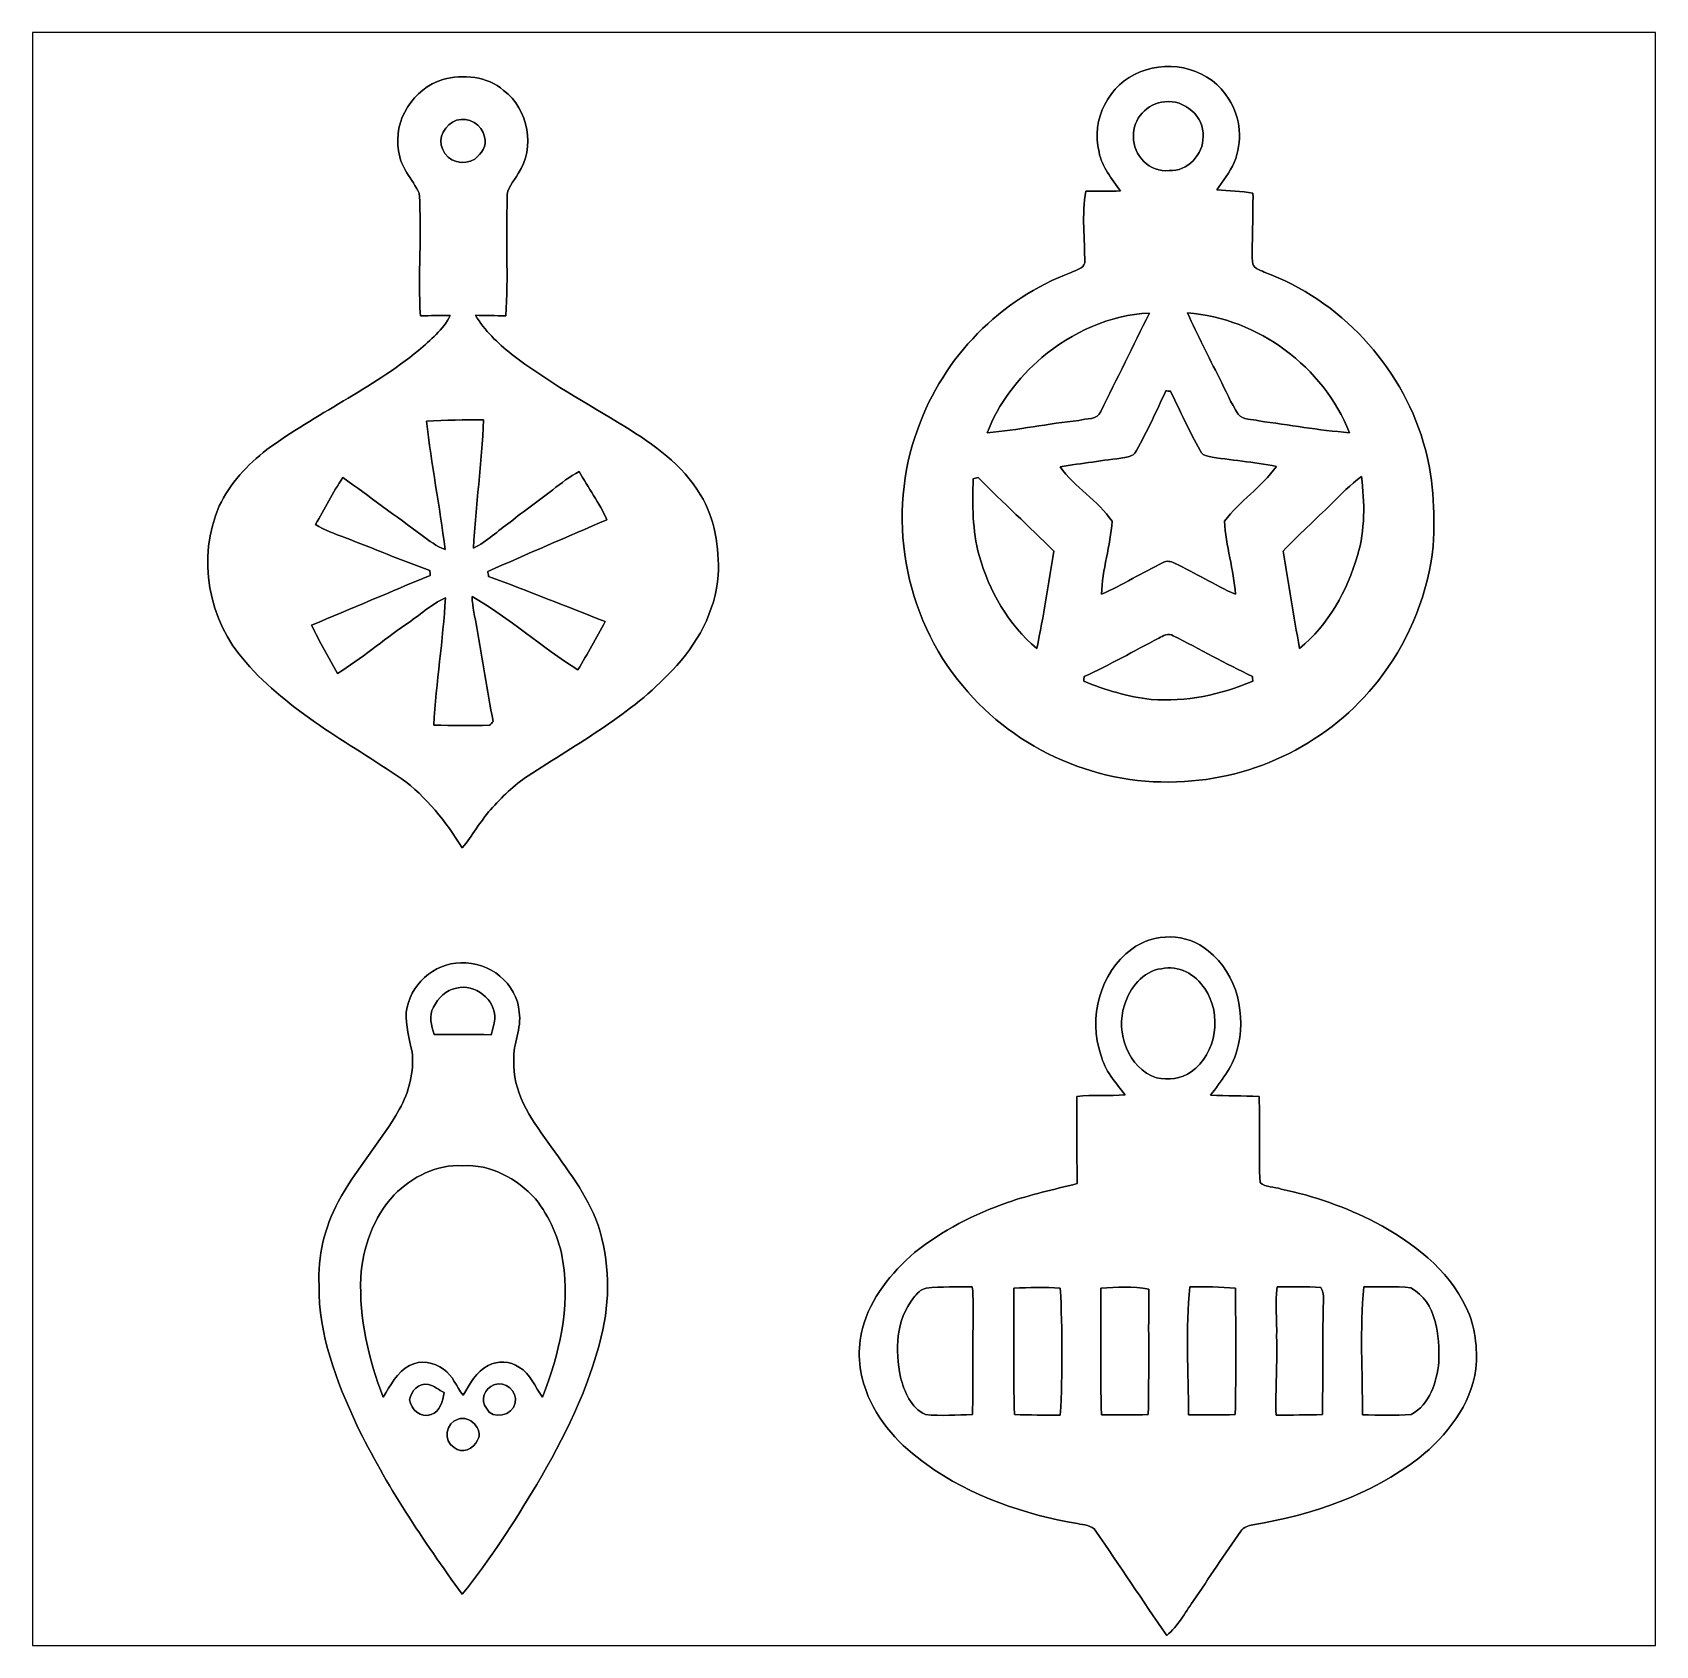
# Model space of a CAD drawing. Header units: centimetres. Extents: x -16.8 to 16.8, y -16.7 to 16.7.
import ezdxf

# ---------------------------------------------------------------- set-up
doc = ezdxf.new("R2010")
doc.units = ezdxf.units.CM
doc.header["$MEASUREMENT"] = 0
doc.layers.add('Layer 1', color=7, linetype='Continuous')

msp = doc.modelspace()

# ---------------------------------------------------------------- linework, layer by layer
at = {"layer": 'Layer 1', "color": 7}
for points, knots in [([(-16.77458, 16.66875), (-16.77458, 16.66875), (16.77458, 16.66875), (16.77458, 16.66875), (16.77458, 16.66875), (16.77458, 16.66875), (16.77458, -16.66875), (16.77458, -16.66875), (16.77458, -16.66875), (16.77458, -16.66875), (-16.77458, -16.66875), (-16.77458, -16.66875), (-16.77458, -16.66875), (-16.77458, -16.66875), (-16.77458, 16.66875), (-16.77458, 16.66875), (-16.77458, 16.66875), (-16.77458, 16.66875), (-16.77458, 16.66875), (-16.77458, 16.66875)], [0, 0, 0, 0, 0.16666667, 0.16666667, 0.16666667, 0.16666667, 0.33333333, 0.33333333, 0.33333333, 0.33333333, 0.5, 0.5, 0.5, 0.5, 0.66666667, 0.66666667, 0.66666667, 0.66666667, 1, 1, 1, 1]), ([(6.12352, 15.85419), (5.48499, 15.61112), (5.09658, 14.85971), (5.27191, 14.19754), (5.27191, 14.19754), (5.32906, 13.8878), (5.53791, 13.64297), (5.71324, 13.39321), (5.71324, 13.39321), (5.47476, 13.38862), (5.23522, 13.39144), (4.9971, 13.39109), (4.9971, 13.39109), (4.91172, 12.90179), (4.9784, 12.4012), (4.97664, 11.90837), (4.97664, 11.90837), (4.94418, 11.78772), (4.79707, 11.75667), (4.69688, 11.70869), (4.69688, 11.70869), (3.23568, 11.17036), (2.05211, 9.95257), (1.52964, 8.48854), (1.52964, 8.48854), (0.86642, 6.7183), (1.23225, 4.60375), (2.45674, 3.1623), (2.45674, 3.1623), (3.55141, 1.82351), (5.31178, 1.06398), (7.03721, 1.19098), (7.03721, 1.19098), (8.64023, 1.26965), (10.18999, 2.10079), (11.13614, 3.39796), (11.13614, 3.39796), (11.71469, 4.16842), (12.07206, 5.09905), (12.18071, 6.05472), (12.18071, 6.05472), (12.21705, 6.77474), (12.18918, 7.50852), (11.97434, 8.20208), (11.97434, 8.20208), (11.50373, 9.79734), (10.24855, 11.14143), (8.68715, 11.71716), (8.68715, 11.71716), (8.58908, 11.76196), (8.44303, 11.80077), (8.44091, 11.93236), (8.44091, 11.93236), (8.43245, 12.40331), (8.45714, 12.87462), (8.45397, 13.34594), (8.45397, 13.34594), (8.20773, 13.38827), (7.9569, 13.39497), (7.7089, 13.41649), (7.7089, 13.41649), (7.83414, 13.60135), (7.97419, 13.77844), (8.06626, 13.98376), (8.06626, 13.98376), (8.23666, 14.40356), (8.20491, 14.91086), (7.95232, 15.2908), (7.95232, 15.2908), (7.59707, 15.9064), (6.76346, 16.12124), (6.12352, 15.85419), (6.12352, 15.85419), (6.12352, 15.85419), (6.12352, 15.85419), (6.12352, 15.85419)], [0, 0, 0, 0, 0.05, 0.05, 0.05, 0.05, 0.1, 0.1, 0.1, 0.1, 0.15, 0.15, 0.15, 0.15, 0.2, 0.2, 0.2, 0.2, 0.25, 0.25, 0.25, 0.25, 0.3, 0.3, 0.3, 0.3, 0.35, 0.35, 0.35, 0.35, 0.4, 0.4, 0.4, 0.4, 0.45, 0.45, 0.45, 0.45, 0.5, 0.5, 0.5, 0.5, 0.55, 0.55, 0.55, 0.55, 0.6, 0.6, 0.6, 0.6, 0.65, 0.65, 0.65, 0.65, 0.7, 0.7, 0.7, 0.7, 0.75, 0.75, 0.75, 0.75, 0.8, 0.8, 0.8, 0.8, 0.85, 0.85, 0.85, 0.85, 0.9, 0.9, 0.9, 0.9, 1, 1, 1, 1]), ([(-8.29275, 15.6972), (-8.89953, 15.51411), (-9.32603, 14.84947), (-9.20538, 14.22012), (-9.20538, 14.22012), (-9.17575, 13.88392), (-8.91716, 13.63733), (-8.77993, 13.34629), (-8.77993, 13.34629), (-8.72102, 12.50421), (-8.80992, 11.65507), (-8.75594, 10.81193), (-8.75594, 10.81193), (-8.54992, 10.81511), (-8.34355, 10.82781), (-8.13753, 10.82005), (-8.13753, 10.82005), (-8.28358, 10.52371), (-8.54816, 10.31134), (-8.79228, 10.09756), (-8.79228, 10.09756), (-9.76171, 9.30204), (-10.92235, 8.79052), (-11.92777, 8.04651), (-11.92777, 8.04651), (-12.33311, 7.73571), (-12.69436, 7.34907), (-12.91237, 6.88269), (-12.91237, 6.88269), (-13.38368, 5.82013), (-13.13956, 4.5085), (-12.36486, 3.65125), (-12.36486, 3.65125), (-11.4748, 2.6349), (-10.25737, 1.9999), (-9.15388, 1.25201), (-9.15388, 1.25201), (-8.62965, 0.87489), (-8.23207, 0.35595), (-7.88917, -0.1845), (-7.88917, -0.1845), (-7.67786, 0.06562), (-7.5244, 0.35913), (-7.30709, 0.60501), (-7.30709, 0.60501), (-7.07249, 0.86431), (-6.82166, 1.11231), (-6.52992, 1.30739), (-6.52992, 1.30739), (-5.50228, 1.97944), (-4.39773, 2.57351), (-3.55247, 3.48227), (-3.55247, 3.48227), (-3.03565, 4.01285), (-2.65889, 4.70429), (-2.59821, 5.45147), (-2.59821, 5.45147), (-2.58128, 6.02403), (-2.6603, 6.62481), (-2.96968, 7.11906), (-2.96968, 7.11906), (-3.33516, 7.73465), (-3.93383, 8.15446), (-4.53002, 8.52382), (-4.53002, 8.52382), (-5.32412, 9.00289), (-6.13692, 9.45691), (-6.87388, 10.02312), (-6.87388, 10.02312), (-7.16068, 10.2489), (-7.4295, 10.50749), (-7.61753, 10.82322), (-7.61753, 10.82322), (-7.40798, 10.82216), (-7.19914, 10.8144), (-6.98959, 10.81264), (-6.98959, 10.81264), (-6.93561, 11.62297), (-6.99453, 12.43577), (-6.95925, 13.24681), (-6.95925, 13.24681), (-6.98253, 13.44895), (-6.82308, 13.59112), (-6.73418, 13.75057), (-6.73418, 13.75057), (-6.37046, 14.2875), (-6.52216, 15.08301), (-7.0358, 15.47142), (-7.0358, 15.47142), (-7.37623, 15.76776), (-7.87118, 15.80832), (-8.29275, 15.6972), (-8.29275, 15.6972), (-8.29275, 15.6972), (-8.29275, 15.6972), (-8.29275, 15.6972)], [0, 0, 0, 0, 0.04, 0.04, 0.04, 0.04, 0.08, 0.08, 0.08, 0.08, 0.12, 0.12, 0.12, 0.12, 0.16, 0.16, 0.16, 0.16, 0.2, 0.2, 0.2, 0.2, 0.24, 0.24, 0.24, 0.24, 0.28, 0.28, 0.28, 0.28, 0.32, 0.32, 0.32, 0.32, 0.36, 0.36, 0.36, 0.36, 0.4, 0.4, 0.4, 0.4, 0.44, 0.44, 0.44, 0.44, 0.48, 0.48, 0.48, 0.48, 0.52, 0.52, 0.52, 0.52, 0.56, 0.56, 0.56, 0.56, 0.6, 0.6, 0.6, 0.6, 0.64, 0.64, 0.64, 0.64, 0.68, 0.68, 0.68, 0.68, 0.72, 0.72, 0.72, 0.72, 0.76, 0.76, 0.76, 0.76, 0.8, 0.8, 0.8, 0.8, 0.84, 0.84, 0.84, 0.84, 0.88, 0.88, 0.88, 0.88, 0.92, 0.92, 0.92, 0.92, 1, 1, 1, 1]), ([(6.6294, 15.23788), (7.03262, 15.28762), (7.45031, 14.93238), (7.42209, 14.51645), (7.42209, 14.51645), (7.43197, 14.14956), (7.09577, 13.78726), (6.71936, 13.81407), (6.71936, 13.81407), (6.32989, 13.76997), (5.96759, 14.13122), (5.98417, 14.51681), (5.98417, 14.51681), (5.95806, 14.87805), (6.27556, 15.21178), (6.6294, 15.23788)], [0, 0, 0, 0, 0.2, 0.2, 0.2, 0.2, 0.4, 0.4, 0.4, 0.4, 0.6, 0.6, 0.6, 0.6, 1, 1, 1, 1]), ([(-8.01017, 14.85371), (-7.76111, 14.93802), (-7.48348, 14.76057), (-7.42844, 14.5101), (-7.42844, 14.5101), (-7.36565, 14.32313), (-7.50111, 14.16191), (-7.63376, 14.0529), (-7.63376, 14.0529), (-7.85213, 13.90297), (-8.20314, 14.0014), (-8.29522, 14.25293), (-8.29522, 14.25293), (-8.41022, 14.48294), (-8.24159, 14.77786), (-8.01017, 14.85371)], [0, 0, 0, 0, 0.2, 0.2, 0.2, 0.2, 0.4, 0.4, 0.4, 0.4, 0.6, 0.6, 0.6, 0.6, 1, 1, 1, 1]), ([(4.08799, 9.95221), (4.71346, 10.46515), (5.49416, 10.83804), (6.3119, 10.86873), (6.3119, 10.86873), (5.97888, 10.19069), (5.64374, 9.51301), (5.30542, 8.83708), (5.30542, 8.83708), (5.24722, 8.64835), (5.00239, 8.70126), (4.85669, 8.65187), (4.85669, 8.65187), (4.22275, 8.58238), (3.59622, 8.45502), (2.96157, 8.39329), (2.96157, 8.39329), (3.18206, 9.00465), (3.60574, 9.52571), (4.08799, 9.95221)], [0, 0, 0, 0, 0.16666667, 0.16666667, 0.16666667, 0.16666667, 0.33333333, 0.33333333, 0.33333333, 0.33333333, 0.5, 0.5, 0.5, 0.5, 0.66666667, 0.66666667, 0.66666667, 0.66666667, 1, 1, 1, 1]), ([(7.10247, 10.87332), (8.56121, 10.76219), (9.91306, 9.75924), (10.44575, 8.39717), (10.44575, 8.39717), (9.81816, 8.44691), (9.19727, 8.56015), (8.57321, 8.63988), (8.57321, 8.63988), (8.44021, 8.68927), (8.24018, 8.6487), (8.14599, 8.77782), (8.14599, 8.77782), (7.99712, 9.01488), (7.88811, 9.27347), (7.76005, 9.52182), (7.76005, 9.52182), (7.53674, 9.97021), (7.30391, 10.41471), (7.10247, 10.87332)], [0, 0, 0, 0, 0.16666667, 0.16666667, 0.16666667, 0.16666667, 0.33333333, 0.33333333, 0.33333333, 0.33333333, 0.5, 0.5, 0.5, 0.5, 0.66666667, 0.66666667, 0.66666667, 0.66666667, 1, 1, 1, 1]), ([(6.65092, 9.26077), (6.67526, 9.25936), (6.72359, 9.25654), (6.74758, 9.25512), (6.74758, 9.25512), (6.94972, 8.84555), (7.13493, 8.4261), (7.36212, 8.02922), (7.36212, 8.02922), (7.38787, 7.96255), (7.45031, 7.92092), (7.51875, 7.91069), (7.51875, 7.91069), (7.98865, 7.82179), (8.46878, 7.79674), (8.93727, 7.69867), (8.93727, 7.69867), (8.63671, 7.26934), (8.17174, 6.98853), (7.86589, 6.56731), (7.86589, 6.56731), (7.88741, 6.06002), (8.05744, 5.56648), (8.09096, 5.05813), (8.09096, 5.05813), (7.65669, 5.24475), (7.25629, 5.50122), (6.82907, 5.7023), (6.82907, 5.7023), (6.7564, 5.73864), (6.67103, 5.75769), (6.59659, 5.715), (6.59659, 5.715), (6.16691, 5.50545), (5.75839, 5.25427), (5.32236, 5.05742), (5.32236, 5.05742), (5.33435, 5.56824), (5.51251, 6.06213), (5.54108, 6.56731), (5.54108, 6.56731), (5.25039, 7.00123), (4.76426, 7.26264), (4.46899, 7.69373), (4.46899, 7.69373), (4.91349, 7.76182), (5.35905, 7.82249), (5.80496, 7.88317), (5.80496, 7.88317), (5.90021, 7.89552), (6.00463, 7.93009), (6.04344, 8.02922), (6.04344, 8.02922), (6.26992, 8.42716), (6.46007, 8.84484), (6.65092, 9.26077)], [0, 0, 0, 0, 0.06666667, 0.06666667, 0.06666667, 0.06666667, 0.13333333, 0.13333333, 0.13333333, 0.13333333, 0.2, 0.2, 0.2, 0.2, 0.26666667, 0.26666667, 0.26666667, 0.26666667, 0.33333333, 0.33333333, 0.33333333, 0.33333333, 0.4, 0.4, 0.4, 0.4, 0.46666667, 0.46666667, 0.46666667, 0.46666667, 0.53333333, 0.53333333, 0.53333333, 0.53333333, 0.6, 0.6, 0.6, 0.6, 0.66666667, 0.66666667, 0.66666667, 0.66666667, 0.73333333, 0.73333333, 0.73333333, 0.73333333, 0.8, 0.8, 0.8, 0.8, 0.86666667, 0.86666667, 0.86666667, 0.86666667, 1, 1, 1, 1]), ([(-8.63106, 8.63318), (-8.23736, 8.66034), (-7.84296, 8.66316), (-7.4482, 8.66069), (-7.4482, 8.66069), (-7.48841, 7.77522), (-7.61118, 6.89645), (-7.66022, 6.01169), (-7.66022, 6.01169), (-7.3787, 6.14715), (-7.15469, 6.37011), (-6.90245, 6.54932), (-6.90245, 6.54932), (-6.61353, 6.77968), (-6.30978, 6.98994), (-6.02015, 7.21889), (-6.02015, 7.21889), (-5.84341, 7.35224), (-5.67196, 7.49582), (-5.47229, 7.59425), (-5.47229, 7.59425), (-5.29308, 7.25593), (-5.05319, 6.95007), (-4.90114, 6.5973), (-4.90114, 6.5973), (-5.72453, 6.24522), (-6.54579, 5.88962), (-7.36459, 5.52768), (-7.36459, 5.52768), (-7.36036, 5.50263), (-7.35154, 5.45289), (-7.3473, 5.42784), (-7.3473, 5.42784), (-6.54015, 5.12692), (-5.73864, 4.81154), (-4.93854, 4.49263), (-4.93854, 4.49263), (-5.11493, 4.15466), (-5.30366, 3.8227), (-5.4991, 3.49497), (-5.4991, 3.49497), (-6.25052, 3.96875), (-6.91868, 4.566), (-7.68809, 5.01191), (-7.68809, 5.01191), (-7.67927, 4.79425), (-7.62635, 4.58223), (-7.59178, 4.36774), (-7.59178, 4.36774), (-7.47466, 3.7211), (-7.38364, 3.06987), (-7.24888, 2.42641), (-7.24888, 2.42641), (-7.27569, 2.40101), (-7.30285, 2.37525), (-7.32966, 2.3495), (-7.32966, 2.3495), (-7.71243, 2.34597), (-8.09519, 2.34491), (-8.4776, 2.35444), (-8.4776, 2.35444), (-8.4328, 3.23497), (-8.28534, 4.10704), (-8.23807, 4.98722), (-8.23807, 4.98722), (-8.53758, 4.84681), (-8.78205, 4.61574), (-9.05545, 4.43406), (-9.05545, 4.43406), (-9.53206, 4.10245), (-9.97973, 3.7278), (-10.4715, 3.41983), (-10.4715, 3.41983), (-10.6486, 3.75356), (-10.84545, 4.07705), (-11.00455, 4.41995), (-11.00455, 4.41995), (-10.18611, 4.75862), (-9.37189, 5.10893), (-8.5538, 5.44865), (-8.5538, 5.44865), (-8.55521, 5.4737), (-8.55804, 5.52415), (-8.55945, 5.54919), (-8.55945, 5.54919), (-9.15176, 5.75839), (-9.72926, 6.00816), (-10.31734, 6.229), (-10.31734, 6.229), (-10.52407, 6.30978), (-10.73644, 6.3814), (-10.92729, 6.49711), (-10.92729, 6.49711), (-10.73891, 6.82378), (-10.56711, 7.16068), (-10.35614, 7.47395), (-10.35614, 7.47395), (-9.81393, 7.06931), (-9.26324, 6.67632), (-8.72067, 6.27204), (-8.72067, 6.27204), (-8.57109, 6.16444), (-8.42469, 6.04626), (-8.24724, 5.98558), (-8.24724, 5.98558), (-8.35272, 6.87141), (-8.53017, 7.747), (-8.63106, 8.63318)], [0, 0, 0, 0, 0.03571429, 0.03571429, 0.03571429, 0.03571429, 0.07142857, 0.07142857, 0.07142857, 0.07142857, 0.10714286, 0.10714286, 0.10714286, 0.10714286, 0.14285714, 0.14285714, 0.14285714, 0.14285714, 0.17857143, 0.17857143, 0.17857143, 0.17857143, 0.21428571, 0.21428571, 0.21428571, 0.21428571, 0.25, 0.25, 0.25, 0.25, 0.28571429, 0.28571429, 0.28571429, 0.28571429, 0.32142857, 0.32142857, 0.32142857, 0.32142857, 0.35714286, 0.35714286, 0.35714286, 0.35714286, 0.39285714, 0.39285714, 0.39285714, 0.39285714, 0.42857143, 0.42857143, 0.42857143, 0.42857143, 0.46428571, 0.46428571, 0.46428571, 0.46428571, 0.5, 0.5, 0.5, 0.5, 0.53571429, 0.53571429, 0.53571429, 0.53571429, 0.57142857, 0.57142857, 0.57142857, 0.57142857, 0.60714286, 0.60714286, 0.60714286, 0.60714286, 0.64285714, 0.64285714, 0.64285714, 0.64285714, 0.67857143, 0.67857143, 0.67857143, 0.67857143, 0.71428571, 0.71428571, 0.71428571, 0.71428571, 0.75, 0.75, 0.75, 0.75, 0.78571429, 0.78571429, 0.78571429, 0.78571429, 0.82142857, 0.82142857, 0.82142857, 0.82142857, 0.85714286, 0.85714286, 0.85714286, 0.85714286, 0.89285714, 0.89285714, 0.89285714, 0.89285714, 0.92857143, 0.92857143, 0.92857143, 0.92857143, 1, 1, 1, 1]), ([(2.66947, 7.4422), (2.69522, 7.44926), (2.74638, 7.46301), (2.77213, 7.47007), (2.77213, 7.47007), (3.28577, 6.95396), (3.82376, 6.46289), (4.3367, 5.94642), (4.3367, 5.94642), (4.22734, 5.2765), (4.12362, 4.60481), (3.98709, 3.93947), (3.98709, 3.93947), (3.39231, 4.42877), (3.00002, 5.12763), (2.79153, 5.86211), (2.79153, 5.86211), (2.64724, 6.3754), (2.66065, 6.91444), (2.66947, 7.4422)], [0, 0, 0, 0, 0.16666667, 0.16666667, 0.16666667, 0.16666667, 0.33333333, 0.33333333, 0.33333333, 0.33333333, 0.5, 0.5, 0.5, 0.5, 0.66666667, 0.66666667, 0.66666667, 0.66666667, 1, 1, 1, 1]), ([(10.07463, 6.92926), (10.27571, 7.12329), (10.4708, 7.32578), (10.69693, 7.49124), (10.69693, 7.49124), (10.7636, 6.95007), (10.77313, 6.38845), (10.61402, 5.86211), (10.61402, 5.86211), (10.40236, 5.13009), (10.01466, 4.42419), (9.41634, 3.93982), (9.41634, 3.93982), (9.29428, 4.60834), (9.18845, 5.27967), (9.07486, 5.94924), (9.07486, 5.94924), (9.39588, 6.28862), (9.74654, 6.5973), (10.07463, 6.92926)], [0, 0, 0, 0, 0.16666667, 0.16666667, 0.16666667, 0.16666667, 0.33333333, 0.33333333, 0.33333333, 0.33333333, 0.5, 0.5, 0.5, 0.5, 0.66666667, 0.66666667, 0.66666667, 0.66666667, 1, 1, 1, 1]), ([(6.50557, 4.15255), (6.59659, 4.19735), (6.7056, 4.2612), (6.80544, 4.20123), (6.80544, 4.20123), (7.35365, 3.92606), (7.88635, 3.6195), (8.44197, 3.3588), (8.44197, 3.3588), (8.44409, 3.33481), (8.44867, 3.28683), (8.45079, 3.26319), (8.45079, 3.26319), (7.78863, 2.9845), (7.07178, 2.8261), (6.35071, 2.88643), (6.35071, 2.88643), (5.86811, 2.93582), (5.40209, 3.08081), (4.95406, 3.26249), (4.95406, 3.26249), (4.95688, 3.28577), (4.96182, 3.33304), (4.96429, 3.35633), (4.96429, 3.35633), (5.48852, 3.60116), (5.99511, 3.88126), (6.50557, 4.15255)], [0, 0, 0, 0, 0.125, 0.125, 0.125, 0.125, 0.25, 0.25, 0.25, 0.25, 0.375, 0.375, 0.375, 0.375, 0.5, 0.5, 0.5, 0.5, 0.625, 0.625, 0.625, 0.625, 0.75, 0.75, 0.75, 0.75, 1, 1, 1, 1]), ([(5.94642, -2.27859), (5.28496, -2.76578), (5.04684, -3.69605), (5.31142, -4.46158), (5.31142, -4.46158), (5.38374, -4.78472), (5.61516, -5.03308), (5.80954, -5.28884), (5.80954, -5.28884), (5.47793, -5.31671), (5.1435, -5.2765), (4.8133, -5.31883), (4.8133, -5.31883), (4.81506, -5.91926), (4.81577, -6.52004), (4.81683, -7.12082), (4.81683, -7.12082), (4.3374, -7.24888), (3.8481, -7.34413), (3.38102, -7.51417), (3.38102, -7.51417), (2.68676, -7.74488), (2.03059, -8.09307), (1.45768, -8.54851), (1.45768, -8.54851), (0.97578, -8.96655), (0.54434, -9.48655), (0.38453, -10.11661), (0.38453, -10.11661), (0.26846, -10.53853), (0.30374, -10.99291), (0.45579, -11.40107), (0.45579, -11.40107), (0.68298, -12.03607), (1.1684, -12.54584), (1.71168, -12.92789), (1.71168, -12.92789), (2.62749, -13.58935), (3.72251, -13.96012), (4.82741, -14.14815), (4.82741, -14.14815), (4.95371, -14.17884), (5.12586, -14.17532), (5.20453, -14.30196), (5.20453, -14.30196), (5.69771, -15.01775), (6.17643, -15.74341), (6.66997, -16.45955), (6.66997, -16.45955), (6.90492, -16.27082), (7.04532, -15.99424), (7.21713, -15.75329), (7.21713, -15.75329), (7.54768, -15.2714), (7.8613, -14.77786), (8.20279, -14.30373), (8.20279, -14.30373), (8.26029, -14.22294), (8.36119, -14.19401), (8.45326, -14.17355), (8.45326, -14.17355), (9.67493, -13.96965), (10.88954, -13.55972), (11.88085, -12.79842), (11.88085, -12.79842), (12.45482, -12.33382), (12.96035, -11.70093), (13.0623, -10.94916), (13.0623, -10.94916), (13.09546, -10.52089), (13.05278, -10.07216), (12.86087, -9.68269), (12.86087, -9.68269), (12.48833, -8.88294), (11.74538, -8.33155), (10.98691, -7.92409), (10.98691, -7.92409), (10.3699, -7.60977), (9.71197, -7.37376), (9.03323, -7.23512), (9.03323, -7.23512), (8.89353, -7.18397), (8.71679, -7.20337), (8.59931, -7.10106), (8.59931, -7.10106), (8.57144, -6.50734), (8.60072, -5.91256), (8.5792, -5.31883), (8.5792, -5.31883), (8.24547, -5.31001), (7.91175, -5.30507), (7.57872, -5.2959), (7.57872, -5.2959), (7.78369, -5.00697), (8.02393, -4.72863), (8.11989, -4.38009), (8.11989, -4.38009), (8.32838, -3.65831), (8.13647, -2.79047), (7.53004, -2.31316), (7.53004, -2.31316), (7.09366, -1.93887), (6.40009, -1.92793), (5.94642, -2.27859), (5.94642, -2.27859), (5.94642, -2.27859), (5.94642, -2.27859), (5.94642, -2.27859)], [0, 0, 0, 0, 0.03571429, 0.03571429, 0.03571429, 0.03571429, 0.07142857, 0.07142857, 0.07142857, 0.07142857, 0.10714286, 0.10714286, 0.10714286, 0.10714286, 0.14285714, 0.14285714, 0.14285714, 0.14285714, 0.17857143, 0.17857143, 0.17857143, 0.17857143, 0.21428571, 0.21428571, 0.21428571, 0.21428571, 0.25, 0.25, 0.25, 0.25, 0.28571429, 0.28571429, 0.28571429, 0.28571429, 0.32142857, 0.32142857, 0.32142857, 0.32142857, 0.35714286, 0.35714286, 0.35714286, 0.35714286, 0.39285714, 0.39285714, 0.39285714, 0.39285714, 0.42857143, 0.42857143, 0.42857143, 0.42857143, 0.46428571, 0.46428571, 0.46428571, 0.46428571, 0.5, 0.5, 0.5, 0.5, 0.53571429, 0.53571429, 0.53571429, 0.53571429, 0.57142857, 0.57142857, 0.57142857, 0.57142857, 0.60714286, 0.60714286, 0.60714286, 0.60714286, 0.64285714, 0.64285714, 0.64285714, 0.64285714, 0.67857143, 0.67857143, 0.67857143, 0.67857143, 0.71428571, 0.71428571, 0.71428571, 0.71428571, 0.75, 0.75, 0.75, 0.75, 0.78571429, 0.78571429, 0.78571429, 0.78571429, 0.82142857, 0.82142857, 0.82142857, 0.82142857, 0.85714286, 0.85714286, 0.85714286, 0.85714286, 0.89285714, 0.89285714, 0.89285714, 0.89285714, 0.92857143, 0.92857143, 0.92857143, 0.92857143, 1, 1, 1, 1]), ([(-9.0484, -3.58069), (-9.06004, -3.85939), (-8.99019, -4.13032), (-8.9281, -4.39879), (-8.9281, -4.39879), (-8.88153, -4.81083), (-8.98913, -5.23169), (-9.19374, -5.58941), (-9.19374, -5.58941), (-9.5631, -6.25898), (-10.09615, -6.82202), (-10.45669, -7.49723), (-10.45669, -7.49723), (-10.72974, -8.02781), (-10.88531, -8.62577), (-10.8518, -9.22514), (-10.8518, -9.22514), (-10.86626, -10.24149), (-10.48914, -11.2081), (-10.07004, -12.11615), (-10.07004, -12.11615), (-9.46679, -13.35158), (-8.70162, -14.49987), (-7.89058, -15.60724), (-7.89058, -15.60724), (-7.31732, -14.89428), (-6.81919, -14.12169), (-6.34718, -13.33888), (-6.34718, -13.33888), (-5.78838, -12.37968), (-5.27861, -11.37356), (-5.01826, -10.28806), (-5.01826, -10.28806), (-4.82706, -9.5317), (-4.84082, -8.72031), (-5.08459, -7.97772), (-5.08459, -7.97772), (-5.30578, -7.33954), (-5.74252, -6.81073), (-6.12211, -6.26286), (-6.12211, -6.26286), (-6.483, -5.77039), (-6.86294, -5.20806), (-6.82449, -4.56847), (-6.82449, -4.56847), (-6.84459, -4.23157), (-6.65833, -3.91689), (-6.71266, -3.57999), (-6.71266, -3.57999), (-6.75252, -2.98944), (-7.33848, -2.52236), (-7.9181, -2.56223), (-7.9181, -2.56223), (-8.47901, -2.55658), (-8.98525, -3.0286), (-9.0484, -3.58069)], [0, 0, 0, 0, 0.06666667, 0.06666667, 0.06666667, 0.06666667, 0.13333333, 0.13333333, 0.13333333, 0.13333333, 0.2, 0.2, 0.2, 0.2, 0.26666667, 0.26666667, 0.26666667, 0.26666667, 0.33333333, 0.33333333, 0.33333333, 0.33333333, 0.4, 0.4, 0.4, 0.4, 0.46666667, 0.46666667, 0.46666667, 0.46666667, 0.53333333, 0.53333333, 0.53333333, 0.53333333, 0.6, 0.6, 0.6, 0.6, 0.66666667, 0.66666667, 0.66666667, 0.66666667, 0.73333333, 0.73333333, 0.73333333, 0.73333333, 0.8, 0.8, 0.8, 0.8, 0.86666667, 0.86666667, 0.86666667, 0.86666667, 1, 1, 1, 1]), ([(6.55955, -2.68041), (6.91586, -2.59856), (7.26793, -2.79682), (7.45525, -3.09316), (7.45525, -3.09316), (7.82461, -3.62056), (7.70149, -4.4323), (7.17867, -4.81436), (7.17867, -4.81436), (6.97054, -4.95618), (6.70172, -4.98863), (6.45901, -4.93818), (6.45901, -4.93818), (5.8741, -4.72757), (5.60458, -4.00332), (5.79755, -3.43535), (5.79755, -3.43535), (5.89739, -3.0794), (6.1782, -2.73085), (6.55955, -2.68041)], [0, 0, 0, 0, 0.16666667, 0.16666667, 0.16666667, 0.16666667, 0.33333333, 0.33333333, 0.33333333, 0.33333333, 0.5, 0.5, 0.5, 0.5, 0.66666667, 0.66666667, 0.66666667, 0.66666667, 1, 1, 1, 1]), ([(-8.01264, -3.08293), (-7.63482, -2.97921), (-7.18926, -3.31929), (-7.21889, -3.72075), (-7.21889, -3.72075), (-7.23371, -3.83011), (-7.26052, -3.93947), (-7.29544, -4.0446), (-7.29544, -4.0446), (-7.68703, -4.04001), (-8.07861, -4.03931), (-8.46984, -4.04213), (-8.46984, -4.04213), (-8.52664, -3.86115), (-8.59402, -3.64878), (-8.48501, -3.47451), (-8.48501, -3.47451), (-8.38976, -3.28859), (-8.22678, -3.12067), (-8.01264, -3.08293)], [0, 0, 0, 0, 0.16666667, 0.16666667, 0.16666667, 0.16666667, 0.33333333, 0.33333333, 0.33333333, 0.33333333, 0.5, 0.5, 0.5, 0.5, 0.66666667, 0.66666667, 0.66666667, 0.66666667, 1, 1, 1, 1]), ([(-9.29781, -7.3533), (-8.92704, -6.98394), (-8.42045, -6.71901), (-7.88458, -6.75287), (-7.88458, -6.75287), (-7.30356, -6.71371), (-6.76099, -7.02063), (-6.37681, -7.43479), (-6.37681, -7.43479), (-6.08295, -7.81156), (-5.87834, -8.26029), (-5.80954, -8.73513), (-5.80954, -8.73513), (-5.65926, -9.68622), (-5.88857, -10.65283), (-6.23323, -11.53619), (-6.23323, -11.53619), (-6.38986, -11.32593), (-6.47559, -11.04547), (-6.71936, -10.91706), (-6.71936, -10.91706), (-6.90069, -10.78442), (-7.16104, -10.77419), (-7.35577, -10.88355), (-7.35577, -10.88355), (-7.61048, -11.00279), (-7.72619, -11.27196), (-7.874, -11.49209), (-7.874, -11.49209), (-8.01688, -11.32029), (-8.08214, -11.08639), (-8.27687, -10.95975), (-8.27687, -10.95975), (-8.4709, -10.81088), (-8.75983, -10.7569), (-8.97855, -10.88355), (-8.97855, -10.88355), (-9.24736, -11.01443), (-9.37013, -11.29912), (-9.52747, -11.53478), (-9.52747, -11.53478), (-9.83192, -10.74843), (-10.01995, -9.90635), (-9.98855, -9.06004), (-9.98855, -9.06004), (-9.94728, -8.4395), (-9.72573, -7.81262), (-9.29781, -7.3533)], [0, 0, 0, 0, 0.07692308, 0.07692308, 0.07692308, 0.07692308, 0.15384615, 0.15384615, 0.15384615, 0.15384615, 0.23076923, 0.23076923, 0.23076923, 0.23076923, 0.30769231, 0.30769231, 0.30769231, 0.30769231, 0.38461538, 0.38461538, 0.38461538, 0.38461538, 0.46153846, 0.46153846, 0.46153846, 0.46153846, 0.53846154, 0.53846154, 0.53846154, 0.53846154, 0.61538462, 0.61538462, 0.61538462, 0.61538462, 0.69230769, 0.69230769, 0.69230769, 0.69230769, 0.76923077, 0.76923077, 0.76923077, 0.76923077, 0.84615385, 0.84615385, 0.84615385, 0.84615385, 1, 1, 1, 1]), ([(1.69792, -9.28405), (2.01295, -9.2456), (2.33151, -9.25865), (2.64866, -9.25513), (2.64866, -9.25513), (2.68499, -9.49043), (2.66241, -9.72855), (2.66771, -9.96562), (2.66771, -9.96562), (2.66065, -10.60909), (2.66982, -11.25255), (2.65606, -11.89602), (2.65606, -11.89602), (2.33186, -11.90025), (2.00448, -11.93059), (1.68204, -11.89496), (1.68204, -11.89496), (1.37548, -11.75949), (1.25307, -11.41589), (1.16558, -11.1192), (1.16558, -11.1192), (1.05339, -10.57099), (1.0728, -9.93704), (1.43898, -9.48161), (1.43898, -9.48161), (1.50848, -9.39906), (1.58397, -9.3024), (1.69792, -9.28405)], [0, 0, 0, 0, 0.125, 0.125, 0.125, 0.125, 0.25, 0.25, 0.25, 0.25, 0.375, 0.375, 0.375, 0.375, 0.5, 0.5, 0.5, 0.5, 0.625, 0.625, 0.625, 0.625, 0.75, 0.75, 0.75, 0.75, 1, 1, 1, 1]), ([(3.51084, -9.28511), (3.83011, -9.26888), (4.15184, -9.25407), (4.47111, -9.28229), (4.47111, -9.28229), (4.51414, -10.15471), (4.52014, -11.03277), (4.47146, -11.90519), (4.47146, -11.90519), (4.15431, -11.90625), (3.83787, -11.90484), (3.52143, -11.89708), (3.52143, -11.89708), (3.49956, -11.02642), (3.51261, -10.15541), (3.51084, -9.28511)], [0, 0, 0, 0, 0.2, 0.2, 0.2, 0.2, 0.4, 0.4, 0.4, 0.4, 0.6, 0.6, 0.6, 0.6, 1, 1, 1, 1]), ([(5.31001, -9.28546), (5.6388, -9.27029), (5.97641, -9.22902), (6.30167, -9.3024), (6.30167, -9.3024), (6.29073, -10.1667), (6.30661, -11.03136), (6.28897, -11.89602), (6.28897, -11.89602), (5.96582, -11.90378), (5.64303, -11.90449), (5.32059, -11.89814), (5.32059, -11.89814), (5.29872, -11.02748), (5.31178, -10.15612), (5.31001, -9.28546)], [0, 0, 0, 0, 0.2, 0.2, 0.2, 0.2, 0.4, 0.4, 0.4, 0.4, 0.6, 0.6, 0.6, 0.6, 1, 1, 1, 1]), ([(7.14904, -9.25301), (7.46407, -9.25901), (7.78087, -9.25195), (8.09484, -9.28299), (8.09484, -9.28299), (8.09449, -10.154), (8.10472, -11.02501), (8.08849, -11.89602), (8.08849, -11.89602), (7.76534, -11.90378), (7.4422, -11.90484), (7.11976, -11.89814), (7.11976, -11.89814), (7.12011, -11.0169), (7.06049, -10.13107), (7.14904, -9.25301)], [0, 0, 0, 0, 0.2, 0.2, 0.2, 0.2, 0.4, 0.4, 0.4, 0.4, 0.6, 0.6, 0.6, 0.6, 1, 1, 1, 1]), ([(8.95315, -9.25513), (9.25442, -9.25583), (9.55604, -9.24983), (9.85767, -9.26712), (9.85767, -9.26712), (9.95221, -9.42446), (9.89083, -9.61672), (9.90565, -9.78888), (9.90565, -9.78888), (9.88624, -10.49055), (9.90424, -11.19258), (9.88801, -11.89461), (9.88801, -11.89461), (9.56839, -11.90378), (9.24877, -11.9066), (8.92951, -11.9066), (8.92951, -11.9066), (8.91928, -11.36579), (8.95844, -10.82428), (8.94221, -10.28347), (8.94221, -10.28347), (8.95421, -9.94057), (8.90305, -9.59556), (8.95315, -9.25513)], [0, 0, 0, 0, 0.14285714, 0.14285714, 0.14285714, 0.14285714, 0.28571429, 0.28571429, 0.28571429, 0.28571429, 0.42857143, 0.42857143, 0.42857143, 0.42857143, 0.57142857, 0.57142857, 0.57142857, 0.57142857, 0.71428571, 0.71428571, 0.71428571, 0.71428571, 1, 1, 1, 1]), ([(10.74702, -9.25407), (11.07017, -9.26147), (11.39719, -9.23466), (11.71857, -9.27629), (11.71857, -9.27629), (12.25409, -9.57086), (12.31336, -10.26971), (12.29536, -10.81334), (12.29536, -10.81334), (12.25479, -11.21904), (12.10733, -11.69106), (11.72351, -11.89496), (11.72351, -11.89496), (11.38837, -11.91966), (11.05253, -11.90943), (10.71809, -11.89884), (10.71809, -11.89884), (10.71809, -11.01796), (10.65953, -10.13213), (10.74702, -9.25407)], [0, 0, 0, 0, 0.16666667, 0.16666667, 0.16666667, 0.16666667, 0.33333333, 0.33333333, 0.33333333, 0.33333333, 0.5, 0.5, 0.5, 0.5, 0.66666667, 0.66666667, 0.66666667, 0.66666667, 1, 1, 1, 1]), ([(-8.97925, -11.58875), (-8.95244, -11.4113), (-8.79087, -11.22786), (-8.59155, -11.27513), (-8.59155, -11.27513), (-8.46984, -11.29982), (-8.37283, -11.38731), (-8.26382, -11.44235), (-8.26382, -11.44235), (-8.29874, -11.60568), (-8.33931, -11.84346), (-8.5344, -11.89249), (-8.5344, -11.89249), (-8.74818, -11.9821), (-8.95174, -11.78736), (-8.97925, -11.58875)], [0, 0, 0, 0, 0.2, 0.2, 0.2, 0.2, 0.4, 0.4, 0.4, 0.4, 0.6, 0.6, 0.6, 0.6, 1, 1, 1, 1]), ([(-7.23583, -11.28324), (-7.00581, -11.19364), (-6.73911, -11.4113), (-6.79556, -11.65507), (-6.79556, -11.65507), (-6.84107, -11.9193), (-7.26546, -12.01596), (-7.39175, -11.76549), (-7.39175, -11.76549), (-7.53639, -11.60886), (-7.42103, -11.34039), (-7.23583, -11.28324)], [0, 0, 0, 0, 0.25, 0.25, 0.25, 0.25, 0.5, 0.5, 0.5, 0.5, 1, 1, 1, 1]), ([(-7.97595, -11.99056), (-7.73853, -11.89884), (-7.44502, -12.19835), (-7.57273, -12.42695), (-7.57273, -12.42695), (-7.65493, -12.59699), (-7.8994, -12.72893), (-8.05956, -12.57547), (-8.05956, -12.57547), (-8.29028, -12.44353), (-8.23101, -12.05406), (-7.97595, -11.99056)], [0, 0, 0, 0, 0.25, 0.25, 0.25, 0.25, 0.5, 0.5, 0.5, 0.5, 1, 1, 1, 1])]:
    msp.add_open_spline(points, degree=3, knots=knots, dxfattribs=at)
at = {"layer": 'Layer 1', "color": 251}
for points, knots in [([(6.12352, 15.85419), (6.76346, 16.12124), (7.59707, 15.9064), (7.95232, 15.2908), (7.95232, 15.2908), (8.20491, 14.91086), (8.23666, 14.40356), (8.06626, 13.98376), (8.06626, 13.98376), (7.97419, 13.77844), (7.83414, 13.60135), (7.7089, 13.41649), (7.7089, 13.41649), (7.9569, 13.39497), (8.20773, 13.38827), (8.45397, 13.34594), (8.45397, 13.34594), (8.45714, 12.87462), (8.43245, 12.40331), (8.44091, 11.93236), (8.44091, 11.93236), (8.44303, 11.80077), (8.58908, 11.76196), (8.68715, 11.71716), (8.68715, 11.71716), (10.24855, 11.14143), (11.50373, 9.79734), (11.97434, 8.20208), (11.97434, 8.20208), (12.18918, 7.50852), (12.21705, 6.77474), (12.18071, 6.05472), (12.18071, 6.05472), (12.07206, 5.09905), (11.71469, 4.16842), (11.13614, 3.39796), (11.13614, 3.39796), (10.18999, 2.10079), (8.64023, 1.26965), (7.03721, 1.19098), (7.03721, 1.19098), (5.31178, 1.06398), (3.55141, 1.82351), (2.45674, 3.1623), (2.45674, 3.1623), (1.23225, 4.60375), (0.86642, 6.7183), (1.52964, 8.48854), (1.52964, 8.48854), (2.05211, 9.95257), (3.23568, 11.17036), (4.69688, 11.70869), (4.69688, 11.70869), (4.79707, 11.75667), (4.94418, 11.78772), (4.97664, 11.90837), (4.97664, 11.90837), (4.9784, 12.4012), (4.91172, 12.90179), (4.9971, 13.39109), (4.9971, 13.39109), (5.23522, 13.39144), (5.47476, 13.38862), (5.71324, 13.39321), (5.71324, 13.39321), (5.53791, 13.64297), (5.32906, 13.8878), (5.27191, 14.19754), (5.27191, 14.19754), (5.09658, 14.85971), (5.48499, 15.61112), (6.12352, 15.85419), (6.12352, 15.85419), (6.12352, 15.85419), (6.12352, 15.85419), (6.12352, 15.85419)], [0, 0, 0, 0, 0.05, 0.05, 0.05, 0.05, 0.1, 0.1, 0.1, 0.1, 0.15, 0.15, 0.15, 0.15, 0.2, 0.2, 0.2, 0.2, 0.25, 0.25, 0.25, 0.25, 0.3, 0.3, 0.3, 0.3, 0.35, 0.35, 0.35, 0.35, 0.4, 0.4, 0.4, 0.4, 0.45, 0.45, 0.45, 0.45, 0.5, 0.5, 0.5, 0.5, 0.55, 0.55, 0.55, 0.55, 0.6, 0.6, 0.6, 0.6, 0.65, 0.65, 0.65, 0.65, 0.7, 0.7, 0.7, 0.7, 0.75, 0.75, 0.75, 0.75, 0.8, 0.8, 0.8, 0.8, 0.85, 0.85, 0.85, 0.85, 0.9, 0.9, 0.9, 0.9, 1, 1, 1, 1]), ([(-8.29275, 15.6972), (-7.87118, 15.80832), (-7.37623, 15.76776), (-7.0358, 15.47142), (-7.0358, 15.47142), (-6.52216, 15.08301), (-6.37046, 14.2875), (-6.73418, 13.75057), (-6.73418, 13.75057), (-6.82308, 13.59112), (-6.98253, 13.44895), (-6.95925, 13.24681), (-6.95925, 13.24681), (-6.99453, 12.43577), (-6.93561, 11.62297), (-6.98959, 10.81264), (-6.98959, 10.81264), (-7.19914, 10.8144), (-7.40798, 10.82216), (-7.61753, 10.82322), (-7.61753, 10.82322), (-7.4295, 10.50749), (-7.16068, 10.2489), (-6.87388, 10.02312), (-6.87388, 10.02312), (-6.13692, 9.45691), (-5.32412, 9.00289), (-4.53002, 8.52382), (-4.53002, 8.52382), (-3.93383, 8.15446), (-3.33516, 7.73465), (-2.96968, 7.11906), (-2.96968, 7.11906), (-2.6603, 6.62481), (-2.58128, 6.02403), (-2.59821, 5.45147), (-2.59821, 5.45147), (-2.65889, 4.70429), (-3.03565, 4.01285), (-3.55247, 3.48227), (-3.55247, 3.48227), (-4.39773, 2.57351), (-5.50228, 1.97944), (-6.52992, 1.30739), (-6.52992, 1.30739), (-6.82166, 1.11231), (-7.07249, 0.86431), (-7.30709, 0.60501), (-7.30709, 0.60501), (-7.5244, 0.35913), (-7.67786, 0.06562), (-7.88917, -0.1845), (-7.88917, -0.1845), (-8.23207, 0.35595), (-8.62965, 0.87489), (-9.15388, 1.25201), (-9.15388, 1.25201), (-10.25737, 1.9999), (-11.4748, 2.6349), (-12.36486, 3.65125), (-12.36486, 3.65125), (-13.13956, 4.5085), (-13.38368, 5.82013), (-12.91237, 6.88269), (-12.91237, 6.88269), (-12.69436, 7.34907), (-12.33311, 7.73571), (-11.92777, 8.04651), (-11.92777, 8.04651), (-10.92235, 8.79052), (-9.76171, 9.30204), (-8.79228, 10.09756), (-8.79228, 10.09756), (-8.54816, 10.31134), (-8.28358, 10.52371), (-8.13753, 10.82005), (-8.13753, 10.82005), (-8.34355, 10.82781), (-8.54992, 10.81511), (-8.75594, 10.81193), (-8.75594, 10.81193), (-8.80992, 11.65507), (-8.72102, 12.50421), (-8.77993, 13.34629), (-8.77993, 13.34629), (-8.91716, 13.63733), (-9.17575, 13.88392), (-9.20538, 14.22012), (-9.20538, 14.22012), (-9.32603, 14.84947), (-8.89953, 15.51411), (-8.29275, 15.6972), (-8.29275, 15.6972), (-8.29275, 15.6972), (-8.29275, 15.6972), (-8.29275, 15.6972)], [0, 0, 0, 0, 0.04, 0.04, 0.04, 0.04, 0.08, 0.08, 0.08, 0.08, 0.12, 0.12, 0.12, 0.12, 0.16, 0.16, 0.16, 0.16, 0.2, 0.2, 0.2, 0.2, 0.24, 0.24, 0.24, 0.24, 0.28, 0.28, 0.28, 0.28, 0.32, 0.32, 0.32, 0.32, 0.36, 0.36, 0.36, 0.36, 0.4, 0.4, 0.4, 0.4, 0.44, 0.44, 0.44, 0.44, 0.48, 0.48, 0.48, 0.48, 0.52, 0.52, 0.52, 0.52, 0.56, 0.56, 0.56, 0.56, 0.6, 0.6, 0.6, 0.6, 0.64, 0.64, 0.64, 0.64, 0.68, 0.68, 0.68, 0.68, 0.72, 0.72, 0.72, 0.72, 0.76, 0.76, 0.76, 0.76, 0.8, 0.8, 0.8, 0.8, 0.84, 0.84, 0.84, 0.84, 0.88, 0.88, 0.88, 0.88, 0.92, 0.92, 0.92, 0.92, 1, 1, 1, 1]), ([(6.6294, 15.23788), (6.27556, 15.21178), (5.95806, 14.87805), (5.98417, 14.51681), (5.98417, 14.51681), (5.96759, 14.13122), (6.32989, 13.76997), (6.71936, 13.81407), (6.71936, 13.81407), (7.09577, 13.78726), (7.43197, 14.14956), (7.42209, 14.51645), (7.42209, 14.51645), (7.45031, 14.93238), (7.03262, 15.28762), (6.6294, 15.23788), (6.6294, 15.23788), (6.6294, 15.23788), (6.6294, 15.23788), (6.6294, 15.23788)], [0, 0, 0, 0, 0.16666667, 0.16666667, 0.16666667, 0.16666667, 0.33333333, 0.33333333, 0.33333333, 0.33333333, 0.5, 0.5, 0.5, 0.5, 0.66666667, 0.66666667, 0.66666667, 0.66666667, 1, 1, 1, 1]), ([(-8.01017, 14.85371), (-8.24159, 14.77786), (-8.41022, 14.48294), (-8.29522, 14.25293), (-8.29522, 14.25293), (-8.20314, 14.0014), (-7.85213, 13.90297), (-7.63376, 14.0529), (-7.63376, 14.0529), (-7.50111, 14.16191), (-7.36565, 14.32313), (-7.42844, 14.5101), (-7.42844, 14.5101), (-7.48348, 14.76057), (-7.76111, 14.93802), (-8.01017, 14.85371), (-8.01017, 14.85371), (-8.01017, 14.85371), (-8.01017, 14.85371), (-8.01017, 14.85371)], [0, 0, 0, 0, 0.16666667, 0.16666667, 0.16666667, 0.16666667, 0.33333333, 0.33333333, 0.33333333, 0.33333333, 0.5, 0.5, 0.5, 0.5, 0.66666667, 0.66666667, 0.66666667, 0.66666667, 1, 1, 1, 1]), ([(4.08799, 9.95221), (3.60574, 9.52571), (3.18206, 9.00465), (2.96157, 8.39329), (2.96157, 8.39329), (3.59622, 8.45502), (4.22275, 8.58238), (4.85669, 8.65187), (4.85669, 8.65187), (5.00239, 8.70126), (5.24722, 8.64835), (5.30542, 8.83708), (5.30542, 8.83708), (5.64374, 9.51301), (5.97888, 10.19069), (6.3119, 10.86873), (6.3119, 10.86873), (5.49416, 10.83804), (4.71346, 10.46515), (4.08799, 9.95221), (4.08799, 9.95221), (4.08799, 9.95221), (4.08799, 9.95221), (4.08799, 9.95221)], [0, 0, 0, 0, 0.14285714, 0.14285714, 0.14285714, 0.14285714, 0.28571429, 0.28571429, 0.28571429, 0.28571429, 0.42857143, 0.42857143, 0.42857143, 0.42857143, 0.57142857, 0.57142857, 0.57142857, 0.57142857, 0.71428571, 0.71428571, 0.71428571, 0.71428571, 1, 1, 1, 1]), ([(7.10247, 10.87332), (7.30391, 10.41471), (7.53674, 9.97021), (7.76005, 9.52182), (7.76005, 9.52182), (7.88811, 9.27347), (7.99712, 9.01488), (8.14599, 8.77782), (8.14599, 8.77782), (8.24018, 8.6487), (8.44021, 8.68927), (8.57321, 8.63988), (8.57321, 8.63988), (9.19727, 8.56015), (9.81816, 8.44691), (10.44575, 8.39717), (10.44575, 8.39717), (9.91306, 9.75924), (8.56121, 10.76219), (7.10247, 10.87332), (7.10247, 10.87332), (7.10247, 10.87332), (7.10247, 10.87332), (7.10247, 10.87332)], [0, 0, 0, 0, 0.14285714, 0.14285714, 0.14285714, 0.14285714, 0.28571429, 0.28571429, 0.28571429, 0.28571429, 0.42857143, 0.42857143, 0.42857143, 0.42857143, 0.57142857, 0.57142857, 0.57142857, 0.57142857, 0.71428571, 0.71428571, 0.71428571, 0.71428571, 1, 1, 1, 1]), ([(6.65092, 9.26077), (6.46007, 8.84484), (6.26992, 8.42716), (6.04344, 8.02922), (6.04344, 8.02922), (6.00463, 7.93009), (5.90021, 7.89552), (5.80496, 7.88317), (5.80496, 7.88317), (5.35905, 7.82249), (4.91349, 7.76182), (4.46899, 7.69373), (4.46899, 7.69373), (4.76426, 7.26264), (5.25039, 7.00123), (5.54108, 6.56731), (5.54108, 6.56731), (5.51251, 6.06213), (5.33435, 5.56824), (5.32236, 5.05742), (5.32236, 5.05742), (5.75839, 5.25427), (6.16691, 5.50545), (6.59659, 5.715), (6.59659, 5.715), (6.67103, 5.75769), (6.7564, 5.73864), (6.82907, 5.7023), (6.82907, 5.7023), (7.25629, 5.50122), (7.65669, 5.24475), (8.09096, 5.05813), (8.09096, 5.05813), (8.05744, 5.56648), (7.88741, 6.06002), (7.86589, 6.56731), (7.86589, 6.56731), (8.17174, 6.98853), (8.63671, 7.26934), (8.93727, 7.69867), (8.93727, 7.69867), (8.46878, 7.79674), (7.98865, 7.82179), (7.51875, 7.91069), (7.51875, 7.91069), (7.45031, 7.92092), (7.38787, 7.96255), (7.36212, 8.02922), (7.36212, 8.02922), (7.13493, 8.4261), (6.94972, 8.84555), (6.74758, 9.25512), (6.74758, 9.25512), (6.72359, 9.25654), (6.67526, 9.25936), (6.65092, 9.26077), (6.65092, 9.26077), (6.65092, 9.26077), (6.65092, 9.26077), (6.65092, 9.26077)], [0, 0, 0, 0, 0.0625, 0.0625, 0.0625, 0.0625, 0.125, 0.125, 0.125, 0.125, 0.1875, 0.1875, 0.1875, 0.1875, 0.25, 0.25, 0.25, 0.25, 0.3125, 0.3125, 0.3125, 0.3125, 0.375, 0.375, 0.375, 0.375, 0.4375, 0.4375, 0.4375, 0.4375, 0.5, 0.5, 0.5, 0.5, 0.5625, 0.5625, 0.5625, 0.5625, 0.625, 0.625, 0.625, 0.625, 0.6875, 0.6875, 0.6875, 0.6875, 0.75, 0.75, 0.75, 0.75, 0.8125, 0.8125, 0.8125, 0.8125, 0.875, 0.875, 0.875, 0.875, 1, 1, 1, 1]), ([(-8.63106, 8.63318), (-8.53017, 7.747), (-8.35272, 6.87141), (-8.24724, 5.98558), (-8.24724, 5.98558), (-8.42469, 6.04626), (-8.57109, 6.16444), (-8.72067, 6.27204), (-8.72067, 6.27204), (-9.26324, 6.67632), (-9.81393, 7.06931), (-10.35614, 7.47395), (-10.35614, 7.47395), (-10.56711, 7.16068), (-10.73891, 6.82378), (-10.92729, 6.49711), (-10.92729, 6.49711), (-10.73644, 6.3814), (-10.52407, 6.30978), (-10.31734, 6.229), (-10.31734, 6.229), (-9.72926, 6.00816), (-9.15176, 5.75839), (-8.55945, 5.54919), (-8.55945, 5.54919), (-8.55804, 5.52415), (-8.55521, 5.4737), (-8.5538, 5.44865), (-8.5538, 5.44865), (-9.37189, 5.10893), (-10.18611, 4.75862), (-11.00455, 4.41995), (-11.00455, 4.41995), (-10.84545, 4.07705), (-10.6486, 3.75356), (-10.4715, 3.41983), (-10.4715, 3.41983), (-9.97973, 3.7278), (-9.53206, 4.10245), (-9.05545, 4.43406), (-9.05545, 4.43406), (-8.78205, 4.61574), (-8.53758, 4.84681), (-8.23807, 4.98722), (-8.23807, 4.98722), (-8.28534, 4.10704), (-8.4328, 3.23497), (-8.4776, 2.35444), (-8.4776, 2.35444), (-8.09519, 2.34491), (-7.71243, 2.34597), (-7.32966, 2.3495), (-7.32966, 2.3495), (-7.30285, 2.37525), (-7.27569, 2.40101), (-7.24888, 2.42641), (-7.24888, 2.42641), (-7.38364, 3.06987), (-7.47466, 3.7211), (-7.59178, 4.36774), (-7.59178, 4.36774), (-7.62635, 4.58223), (-7.67927, 4.79425), (-7.68809, 5.01191), (-7.68809, 5.01191), (-6.91868, 4.566), (-6.25052, 3.96875), (-5.4991, 3.49497), (-5.4991, 3.49497), (-5.30366, 3.8227), (-5.11493, 4.15466), (-4.93854, 4.49263), (-4.93854, 4.49263), (-5.73864, 4.81154), (-6.54015, 5.12692), (-7.3473, 5.42784), (-7.3473, 5.42784), (-7.35154, 5.45289), (-7.36036, 5.50263), (-7.36459, 5.52768), (-7.36459, 5.52768), (-6.54579, 5.88962), (-5.72453, 6.24522), (-4.90114, 6.5973), (-4.90114, 6.5973), (-5.05319, 6.95007), (-5.29308, 7.25593), (-5.47229, 7.59425), (-5.47229, 7.59425), (-5.67196, 7.49582), (-5.84341, 7.35224), (-6.02015, 7.21889), (-6.02015, 7.21889), (-6.30978, 6.98994), (-6.61353, 6.77968), (-6.90245, 6.54932), (-6.90245, 6.54932), (-7.15469, 6.37011), (-7.3787, 6.14715), (-7.66022, 6.01169), (-7.66022, 6.01169), (-7.61118, 6.89645), (-7.48841, 7.77522), (-7.4482, 8.66069), (-7.4482, 8.66069), (-7.84296, 8.66316), (-8.23736, 8.66034), (-8.63106, 8.63318)], [0, 0, 0, 0, 0.03571429, 0.03571429, 0.03571429, 0.03571429, 0.07142857, 0.07142857, 0.07142857, 0.07142857, 0.10714286, 0.10714286, 0.10714286, 0.10714286, 0.14285714, 0.14285714, 0.14285714, 0.14285714, 0.17857143, 0.17857143, 0.17857143, 0.17857143, 0.21428571, 0.21428571, 0.21428571, 0.21428571, 0.25, 0.25, 0.25, 0.25, 0.28571429, 0.28571429, 0.28571429, 0.28571429, 0.32142857, 0.32142857, 0.32142857, 0.32142857, 0.35714286, 0.35714286, 0.35714286, 0.35714286, 0.39285714, 0.39285714, 0.39285714, 0.39285714, 0.42857143, 0.42857143, 0.42857143, 0.42857143, 0.46428571, 0.46428571, 0.46428571, 0.46428571, 0.5, 0.5, 0.5, 0.5, 0.53571429, 0.53571429, 0.53571429, 0.53571429, 0.57142857, 0.57142857, 0.57142857, 0.57142857, 0.60714286, 0.60714286, 0.60714286, 0.60714286, 0.64285714, 0.64285714, 0.64285714, 0.64285714, 0.67857143, 0.67857143, 0.67857143, 0.67857143, 0.71428571, 0.71428571, 0.71428571, 0.71428571, 0.75, 0.75, 0.75, 0.75, 0.78571429, 0.78571429, 0.78571429, 0.78571429, 0.82142857, 0.82142857, 0.82142857, 0.82142857, 0.85714286, 0.85714286, 0.85714286, 0.85714286, 0.89285714, 0.89285714, 0.89285714, 0.89285714, 0.92857143, 0.92857143, 0.92857143, 0.92857143, 1, 1, 1, 1]), ([(2.66947, 7.4422), (2.66065, 6.91444), (2.64724, 6.3754), (2.79153, 5.86211), (2.79153, 5.86211), (3.00002, 5.12763), (3.39231, 4.42877), (3.98709, 3.93947), (3.98709, 3.93947), (4.12362, 4.60481), (4.22734, 5.2765), (4.3367, 5.94642), (4.3367, 5.94642), (3.82376, 6.46289), (3.28577, 6.95396), (2.77213, 7.47007), (2.77213, 7.47007), (2.74638, 7.46301), (2.69522, 7.44926), (2.66947, 7.4422), (2.66947, 7.4422), (2.66947, 7.4422), (2.66947, 7.4422), (2.66947, 7.4422)], [0, 0, 0, 0, 0.14285714, 0.14285714, 0.14285714, 0.14285714, 0.28571429, 0.28571429, 0.28571429, 0.28571429, 0.42857143, 0.42857143, 0.42857143, 0.42857143, 0.57142857, 0.57142857, 0.57142857, 0.57142857, 0.71428571, 0.71428571, 0.71428571, 0.71428571, 1, 1, 1, 1]), ([(10.07463, 6.92926), (9.74654, 6.5973), (9.39588, 6.28862), (9.07486, 5.94924), (9.07486, 5.94924), (9.18845, 5.27967), (9.29428, 4.60834), (9.41634, 3.93982), (9.41634, 3.93982), (10.01466, 4.42419), (10.40236, 5.13009), (10.61402, 5.86211), (10.61402, 5.86211), (10.77313, 6.38845), (10.7636, 6.95007), (10.69693, 7.49124), (10.69693, 7.49124), (10.4708, 7.32578), (10.27571, 7.12329), (10.07463, 6.92926), (10.07463, 6.92926), (10.07463, 6.92926), (10.07463, 6.92926), (10.07463, 6.92926)], [0, 0, 0, 0, 0.14285714, 0.14285714, 0.14285714, 0.14285714, 0.28571429, 0.28571429, 0.28571429, 0.28571429, 0.42857143, 0.42857143, 0.42857143, 0.42857143, 0.57142857, 0.57142857, 0.57142857, 0.57142857, 0.71428571, 0.71428571, 0.71428571, 0.71428571, 1, 1, 1, 1]), ([(6.50557, 4.15255), (5.99511, 3.88126), (5.48852, 3.60116), (4.96429, 3.35633), (4.96429, 3.35633), (4.96182, 3.33304), (4.95688, 3.28577), (4.95406, 3.26249), (4.95406, 3.26249), (5.40209, 3.08081), (5.86811, 2.93582), (6.35071, 2.88643), (6.35071, 2.88643), (7.07178, 2.8261), (7.78863, 2.9845), (8.45079, 3.26319), (8.45079, 3.26319), (8.44867, 3.28683), (8.44409, 3.33481), (8.44197, 3.3588), (8.44197, 3.3588), (7.88635, 3.6195), (7.35365, 3.92606), (6.80544, 4.20123), (6.80544, 4.20123), (6.7056, 4.2612), (6.59659, 4.19735), (6.50557, 4.15255)], [0, 0, 0, 0, 0.125, 0.125, 0.125, 0.125, 0.25, 0.25, 0.25, 0.25, 0.375, 0.375, 0.375, 0.375, 0.5, 0.5, 0.5, 0.5, 0.625, 0.625, 0.625, 0.625, 0.75, 0.75, 0.75, 0.75, 1, 1, 1, 1]), ([(5.94642, -2.27859), (6.40009, -1.92793), (7.09366, -1.93887), (7.53004, -2.31316), (7.53004, -2.31316), (8.13647, -2.79047), (8.32838, -3.65831), (8.11989, -4.38009), (8.11989, -4.38009), (8.02393, -4.72863), (7.78369, -5.00697), (7.57872, -5.2959), (7.57872, -5.2959), (7.91175, -5.30507), (8.24547, -5.31001), (8.5792, -5.31883), (8.5792, -5.31883), (8.60072, -5.91256), (8.57144, -6.50734), (8.59931, -7.10106), (8.59931, -7.10106), (8.71679, -7.20337), (8.89353, -7.18397), (9.03323, -7.23512), (9.03323, -7.23512), (9.71197, -7.37376), (10.3699, -7.60977), (10.98691, -7.92409), (10.98691, -7.92409), (11.74538, -8.33155), (12.48833, -8.88294), (12.86087, -9.68269), (12.86087, -9.68269), (13.05278, -10.07216), (13.09546, -10.52089), (13.0623, -10.94916), (13.0623, -10.94916), (12.96035, -11.70093), (12.45482, -12.33382), (11.88085, -12.79842), (11.88085, -12.79842), (10.88954, -13.55972), (9.67493, -13.96965), (8.45326, -14.17355), (8.45326, -14.17355), (8.36119, -14.19401), (8.26029, -14.22294), (8.20279, -14.30373), (8.20279, -14.30373), (7.8613, -14.77786), (7.54768, -15.2714), (7.21713, -15.75329), (7.21713, -15.75329), (7.04532, -15.99424), (6.90492, -16.27082), (6.66997, -16.45955), (6.66997, -16.45955), (6.17643, -15.74341), (5.69771, -15.01775), (5.20453, -14.30196), (5.20453, -14.30196), (5.12586, -14.17532), (4.95371, -14.17884), (4.82741, -14.14815), (4.82741, -14.14815), (3.72251, -13.96012), (2.62749, -13.58935), (1.71168, -12.92789), (1.71168, -12.92789), (1.1684, -12.54584), (0.68298, -12.03607), (0.45579, -11.40107), (0.45579, -11.40107), (0.30374, -10.99291), (0.26846, -10.53853), (0.38453, -10.11661), (0.38453, -10.11661), (0.54434, -9.48655), (0.97578, -8.96655), (1.45768, -8.54851), (1.45768, -8.54851), (2.03059, -8.09307), (2.68676, -7.74488), (3.38102, -7.51417), (3.38102, -7.51417), (3.8481, -7.34413), (4.3374, -7.24888), (4.81683, -7.12082), (4.81683, -7.12082), (4.81577, -6.52004), (4.81506, -5.91926), (4.8133, -5.31883), (4.8133, -5.31883), (5.1435, -5.2765), (5.47793, -5.31671), (5.80954, -5.28884), (5.80954, -5.28884), (5.61516, -5.03308), (5.38374, -4.78472), (5.31142, -4.46158), (5.31142, -4.46158), (5.04684, -3.69605), (5.28496, -2.76578), (5.94642, -2.27859), (5.94642, -2.27859), (5.94642, -2.27859), (5.94642, -2.27859), (5.94642, -2.27859)], [0, 0, 0, 0, 0.03571429, 0.03571429, 0.03571429, 0.03571429, 0.07142857, 0.07142857, 0.07142857, 0.07142857, 0.10714286, 0.10714286, 0.10714286, 0.10714286, 0.14285714, 0.14285714, 0.14285714, 0.14285714, 0.17857143, 0.17857143, 0.17857143, 0.17857143, 0.21428571, 0.21428571, 0.21428571, 0.21428571, 0.25, 0.25, 0.25, 0.25, 0.28571429, 0.28571429, 0.28571429, 0.28571429, 0.32142857, 0.32142857, 0.32142857, 0.32142857, 0.35714286, 0.35714286, 0.35714286, 0.35714286, 0.39285714, 0.39285714, 0.39285714, 0.39285714, 0.42857143, 0.42857143, 0.42857143, 0.42857143, 0.46428571, 0.46428571, 0.46428571, 0.46428571, 0.5, 0.5, 0.5, 0.5, 0.53571429, 0.53571429, 0.53571429, 0.53571429, 0.57142857, 0.57142857, 0.57142857, 0.57142857, 0.60714286, 0.60714286, 0.60714286, 0.60714286, 0.64285714, 0.64285714, 0.64285714, 0.64285714, 0.67857143, 0.67857143, 0.67857143, 0.67857143, 0.71428571, 0.71428571, 0.71428571, 0.71428571, 0.75, 0.75, 0.75, 0.75, 0.78571429, 0.78571429, 0.78571429, 0.78571429, 0.82142857, 0.82142857, 0.82142857, 0.82142857, 0.85714286, 0.85714286, 0.85714286, 0.85714286, 0.89285714, 0.89285714, 0.89285714, 0.89285714, 0.92857143, 0.92857143, 0.92857143, 0.92857143, 1, 1, 1, 1]), ([(-9.0484, -3.58069), (-8.98525, -3.0286), (-8.47901, -2.55658), (-7.9181, -2.56223), (-7.9181, -2.56223), (-7.33848, -2.52236), (-6.75252, -2.98944), (-6.71266, -3.57999), (-6.71266, -3.57999), (-6.65833, -3.91689), (-6.84459, -4.23157), (-6.82449, -4.56847), (-6.82449, -4.56847), (-6.86294, -5.20806), (-6.483, -5.77039), (-6.12211, -6.26286), (-6.12211, -6.26286), (-5.74252, -6.81073), (-5.30578, -7.33954), (-5.08459, -7.97772), (-5.08459, -7.97772), (-4.84082, -8.72031), (-4.82706, -9.5317), (-5.01826, -10.28806), (-5.01826, -10.28806), (-5.27861, -11.37356), (-5.78838, -12.37968), (-6.34718, -13.33888), (-6.34718, -13.33888), (-6.81919, -14.12169), (-7.31732, -14.89428), (-7.89058, -15.60724), (-7.89058, -15.60724), (-8.70162, -14.49987), (-9.46679, -13.35158), (-10.07004, -12.11615), (-10.07004, -12.11615), (-10.48914, -11.2081), (-10.86626, -10.24149), (-10.8518, -9.22514), (-10.8518, -9.22514), (-10.88531, -8.62577), (-10.72974, -8.02781), (-10.45669, -7.49723), (-10.45669, -7.49723), (-10.09615, -6.82202), (-9.5631, -6.25898), (-9.19374, -5.58941), (-9.19374, -5.58941), (-8.98913, -5.23169), (-8.88153, -4.81083), (-8.9281, -4.39879), (-8.9281, -4.39879), (-8.99019, -4.13032), (-9.06004, -3.85939), (-9.0484, -3.58069), (-9.0484, -3.58069), (-9.0484, -3.58069), (-9.0484, -3.58069), (-9.0484, -3.58069)], [0, 0, 0, 0, 0.0625, 0.0625, 0.0625, 0.0625, 0.125, 0.125, 0.125, 0.125, 0.1875, 0.1875, 0.1875, 0.1875, 0.25, 0.25, 0.25, 0.25, 0.3125, 0.3125, 0.3125, 0.3125, 0.375, 0.375, 0.375, 0.375, 0.4375, 0.4375, 0.4375, 0.4375, 0.5, 0.5, 0.5, 0.5, 0.5625, 0.5625, 0.5625, 0.5625, 0.625, 0.625, 0.625, 0.625, 0.6875, 0.6875, 0.6875, 0.6875, 0.75, 0.75, 0.75, 0.75, 0.8125, 0.8125, 0.8125, 0.8125, 0.875, 0.875, 0.875, 0.875, 1, 1, 1, 1]), ([(6.55955, -2.68041), (6.1782, -2.73085), (5.89739, -3.0794), (5.79755, -3.43535), (5.79755, -3.43535), (5.60458, -4.00332), (5.8741, -4.72757), (6.45901, -4.93818), (6.45901, -4.93818), (6.70172, -4.98863), (6.97054, -4.95618), (7.17867, -4.81436), (7.17867, -4.81436), (7.70149, -4.4323), (7.82461, -3.62056), (7.45525, -3.09316), (7.45525, -3.09316), (7.26793, -2.79682), (6.91586, -2.59856), (6.55955, -2.68041), (6.55955, -2.68041), (6.55955, -2.68041), (6.55955, -2.68041), (6.55955, -2.68041)], [0, 0, 0, 0, 0.14285714, 0.14285714, 0.14285714, 0.14285714, 0.28571429, 0.28571429, 0.28571429, 0.28571429, 0.42857143, 0.42857143, 0.42857143, 0.42857143, 0.57142857, 0.57142857, 0.57142857, 0.57142857, 0.71428571, 0.71428571, 0.71428571, 0.71428571, 1, 1, 1, 1]), ([(-8.01264, -3.08293), (-8.22678, -3.12067), (-8.38976, -3.28859), (-8.48501, -3.47451), (-8.48501, -3.47451), (-8.59402, -3.64878), (-8.52664, -3.86115), (-8.46984, -4.04213), (-8.46984, -4.04213), (-8.07861, -4.03931), (-7.68703, -4.04001), (-7.29544, -4.0446), (-7.29544, -4.0446), (-7.26052, -3.93947), (-7.23371, -3.83011), (-7.21889, -3.72075), (-7.21889, -3.72075), (-7.18926, -3.31929), (-7.63482, -2.97921), (-8.01264, -3.08293), (-8.01264, -3.08293), (-8.01264, -3.08293), (-8.01264, -3.08293), (-8.01264, -3.08293)], [0, 0, 0, 0, 0.14285714, 0.14285714, 0.14285714, 0.14285714, 0.28571429, 0.28571429, 0.28571429, 0.28571429, 0.42857143, 0.42857143, 0.42857143, 0.42857143, 0.57142857, 0.57142857, 0.57142857, 0.57142857, 0.71428571, 0.71428571, 0.71428571, 0.71428571, 1, 1, 1, 1]), ([(-9.29781, -7.3533), (-9.72573, -7.81262), (-9.94728, -8.4395), (-9.98855, -9.06004), (-9.98855, -9.06004), (-10.01995, -9.90635), (-9.83192, -10.74843), (-9.52747, -11.53478), (-9.52747, -11.53478), (-9.37013, -11.29912), (-9.24736, -11.01443), (-8.97855, -10.88355), (-8.97855, -10.88355), (-8.75983, -10.7569), (-8.4709, -10.81088), (-8.27687, -10.95975), (-8.27687, -10.95975), (-8.08214, -11.08639), (-8.01688, -11.32029), (-7.874, -11.49209), (-7.874, -11.49209), (-7.72619, -11.27196), (-7.61048, -11.00279), (-7.35577, -10.88355), (-7.35577, -10.88355), (-7.16104, -10.77419), (-6.90069, -10.78442), (-6.71936, -10.91706), (-6.71936, -10.91706), (-6.47559, -11.04547), (-6.38986, -11.32593), (-6.23323, -11.53619), (-6.23323, -11.53619), (-5.88857, -10.65283), (-5.65926, -9.68622), (-5.80954, -8.73513), (-5.80954, -8.73513), (-5.87834, -8.26029), (-6.08295, -7.81156), (-6.37681, -7.43479), (-6.37681, -7.43479), (-6.76099, -7.02063), (-7.30356, -6.71371), (-7.88458, -6.75287), (-7.88458, -6.75287), (-8.42045, -6.71901), (-8.92704, -6.98394), (-9.29781, -7.3533), (-9.29781, -7.3533), (-9.29781, -7.3533), (-9.29781, -7.3533), (-9.29781, -7.3533)], [0, 0, 0, 0, 0.07142857, 0.07142857, 0.07142857, 0.07142857, 0.14285714, 0.14285714, 0.14285714, 0.14285714, 0.21428571, 0.21428571, 0.21428571, 0.21428571, 0.28571429, 0.28571429, 0.28571429, 0.28571429, 0.35714286, 0.35714286, 0.35714286, 0.35714286, 0.42857143, 0.42857143, 0.42857143, 0.42857143, 0.5, 0.5, 0.5, 0.5, 0.57142857, 0.57142857, 0.57142857, 0.57142857, 0.64285714, 0.64285714, 0.64285714, 0.64285714, 0.71428571, 0.71428571, 0.71428571, 0.71428571, 0.78571429, 0.78571429, 0.78571429, 0.78571429, 0.85714286, 0.85714286, 0.85714286, 0.85714286, 1, 1, 1, 1]), ([(1.69792, -9.28405), (1.58397, -9.3024), (1.50848, -9.39906), (1.43898, -9.48161), (1.43898, -9.48161), (1.0728, -9.93704), (1.05339, -10.57099), (1.16558, -11.1192), (1.16558, -11.1192), (1.25307, -11.41589), (1.37548, -11.75949), (1.68204, -11.89496), (1.68204, -11.89496), (2.00448, -11.93059), (2.33186, -11.90025), (2.65606, -11.89602), (2.65606, -11.89602), (2.66982, -11.25255), (2.66065, -10.60909), (2.66771, -9.96562), (2.66771, -9.96562), (2.66241, -9.72855), (2.68499, -9.49043), (2.64866, -9.25513), (2.64866, -9.25513), (2.33151, -9.25865), (2.01295, -9.2456), (1.69792, -9.28405), (1.69792, -9.28405), (1.69792, -9.28405), (1.69792, -9.28405), (1.69792, -9.28405)], [0, 0, 0, 0, 0.11111111, 0.11111111, 0.11111111, 0.11111111, 0.22222222, 0.22222222, 0.22222222, 0.22222222, 0.33333333, 0.33333333, 0.33333333, 0.33333333, 0.44444444, 0.44444444, 0.44444444, 0.44444444, 0.55555556, 0.55555556, 0.55555556, 0.55555556, 0.66666667, 0.66666667, 0.66666667, 0.66666667, 0.77777778, 0.77777778, 0.77777778, 0.77777778, 1, 1, 1, 1]), ([(3.51084, -9.28511), (3.51261, -10.15541), (3.49956, -11.02642), (3.52143, -11.89708), (3.52143, -11.89708), (3.83787, -11.90484), (4.15431, -11.90625), (4.47146, -11.90519), (4.47146, -11.90519), (4.52014, -11.03277), (4.51414, -10.15471), (4.47111, -9.28229), (4.47111, -9.28229), (4.15184, -9.25407), (3.83011, -9.26888), (3.51084, -9.28511), (3.51084, -9.28511), (3.51084, -9.28511), (3.51084, -9.28511), (3.51084, -9.28511)], [0, 0, 0, 0, 0.16666667, 0.16666667, 0.16666667, 0.16666667, 0.33333333, 0.33333333, 0.33333333, 0.33333333, 0.5, 0.5, 0.5, 0.5, 0.66666667, 0.66666667, 0.66666667, 0.66666667, 1, 1, 1, 1]), ([(5.31001, -9.28546), (5.31178, -10.15612), (5.29872, -11.02748), (5.32059, -11.89814), (5.32059, -11.89814), (5.64303, -11.90449), (5.96582, -11.90378), (6.28897, -11.89602), (6.28897, -11.89602), (6.30661, -11.03136), (6.29073, -10.1667), (6.30167, -9.3024), (6.30167, -9.3024), (5.97641, -9.22902), (5.6388, -9.27029), (5.31001, -9.28546), (5.31001, -9.28546), (5.31001, -9.28546), (5.31001, -9.28546), (5.31001, -9.28546)], [0, 0, 0, 0, 0.16666667, 0.16666667, 0.16666667, 0.16666667, 0.33333333, 0.33333333, 0.33333333, 0.33333333, 0.5, 0.5, 0.5, 0.5, 0.66666667, 0.66666667, 0.66666667, 0.66666667, 1, 1, 1, 1]), ([(7.14904, -9.25301), (7.06049, -10.13107), (7.12011, -11.0169), (7.11976, -11.89814), (7.11976, -11.89814), (7.4422, -11.90484), (7.76534, -11.90378), (8.08849, -11.89602), (8.08849, -11.89602), (8.10472, -11.02501), (8.09449, -10.154), (8.09484, -9.28299), (8.09484, -9.28299), (7.78087, -9.25195), (7.46407, -9.25901), (7.14904, -9.25301), (7.14904, -9.25301), (7.14904, -9.25301), (7.14904, -9.25301), (7.14904, -9.25301)], [0, 0, 0, 0, 0.16666667, 0.16666667, 0.16666667, 0.16666667, 0.33333333, 0.33333333, 0.33333333, 0.33333333, 0.5, 0.5, 0.5, 0.5, 0.66666667, 0.66666667, 0.66666667, 0.66666667, 1, 1, 1, 1]), ([(8.95315, -9.25513), (8.90305, -9.59556), (8.95421, -9.94057), (8.94221, -10.28347), (8.94221, -10.28347), (8.95844, -10.82428), (8.91928, -11.36579), (8.92951, -11.9066), (8.92951, -11.9066), (9.24877, -11.9066), (9.56839, -11.90378), (9.88801, -11.89461), (9.88801, -11.89461), (9.90424, -11.19258), (9.88624, -10.49055), (9.90565, -9.78888), (9.90565, -9.78888), (9.89083, -9.61672), (9.95221, -9.42446), (9.85767, -9.26712), (9.85767, -9.26712), (9.55604, -9.24983), (9.25442, -9.25583), (8.95315, -9.25513), (8.95315, -9.25513), (8.95315, -9.25513), (8.95315, -9.25513), (8.95315, -9.25513)], [0, 0, 0, 0, 0.125, 0.125, 0.125, 0.125, 0.25, 0.25, 0.25, 0.25, 0.375, 0.375, 0.375, 0.375, 0.5, 0.5, 0.5, 0.5, 0.625, 0.625, 0.625, 0.625, 0.75, 0.75, 0.75, 0.75, 1, 1, 1, 1]), ([(10.74702, -9.25407), (10.65953, -10.13213), (10.71809, -11.01796), (10.71809, -11.89884), (10.71809, -11.89884), (11.05253, -11.90943), (11.38837, -11.91966), (11.72351, -11.89496), (11.72351, -11.89496), (12.10733, -11.69106), (12.25479, -11.21904), (12.29536, -10.81334), (12.29536, -10.81334), (12.31336, -10.26971), (12.25409, -9.57086), (11.71857, -9.27629), (11.71857, -9.27629), (11.39719, -9.23466), (11.07017, -9.26147), (10.74702, -9.25407)], [0, 0, 0, 0, 0.16666667, 0.16666667, 0.16666667, 0.16666667, 0.33333333, 0.33333333, 0.33333333, 0.33333333, 0.5, 0.5, 0.5, 0.5, 0.66666667, 0.66666667, 0.66666667, 0.66666667, 1, 1, 1, 1]), ([(-8.97925, -11.58875), (-8.95174, -11.78736), (-8.74818, -11.9821), (-8.5344, -11.89249), (-8.5344, -11.89249), (-8.33931, -11.84346), (-8.29874, -11.60568), (-8.26382, -11.44235), (-8.26382, -11.44235), (-8.37283, -11.38731), (-8.46984, -11.29982), (-8.59155, -11.27513), (-8.59155, -11.27513), (-8.79087, -11.22786), (-8.95244, -11.4113), (-8.97925, -11.58875), (-8.97925, -11.58875), (-8.97925, -11.58875), (-8.97925, -11.58875), (-8.97925, -11.58875)], [0, 0, 0, 0, 0.16666667, 0.16666667, 0.16666667, 0.16666667, 0.33333333, 0.33333333, 0.33333333, 0.33333333, 0.5, 0.5, 0.5, 0.5, 0.66666667, 0.66666667, 0.66666667, 0.66666667, 1, 1, 1, 1]), ([(-7.23583, -11.28324), (-7.42103, -11.34039), (-7.53639, -11.60886), (-7.39175, -11.76549), (-7.39175, -11.76549), (-7.26546, -12.01596), (-6.84107, -11.9193), (-6.79556, -11.65507), (-6.79556, -11.65507), (-6.73911, -11.4113), (-7.00581, -11.19364), (-7.23583, -11.28324), (-7.23583, -11.28324), (-7.23583, -11.28324), (-7.23583, -11.28324), (-7.23583, -11.28324)], [0, 0, 0, 0, 0.2, 0.2, 0.2, 0.2, 0.4, 0.4, 0.4, 0.4, 0.6, 0.6, 0.6, 0.6, 1, 1, 1, 1]), ([(-7.97595, -11.99056), (-8.23101, -12.05406), (-8.29028, -12.44353), (-8.05956, -12.57547), (-8.05956, -12.57547), (-7.8994, -12.72893), (-7.65493, -12.59699), (-7.57273, -12.42695), (-7.57273, -12.42695), (-7.44502, -12.19835), (-7.73853, -11.89884), (-7.97595, -11.99056)], [0, 0, 0, 0, 0.25, 0.25, 0.25, 0.25, 0.5, 0.5, 0.5, 0.5, 1, 1, 1, 1])]:
    msp.add_open_spline(points, degree=3, knots=knots, dxfattribs=at)

doc.saveas('drawing.dxf')
